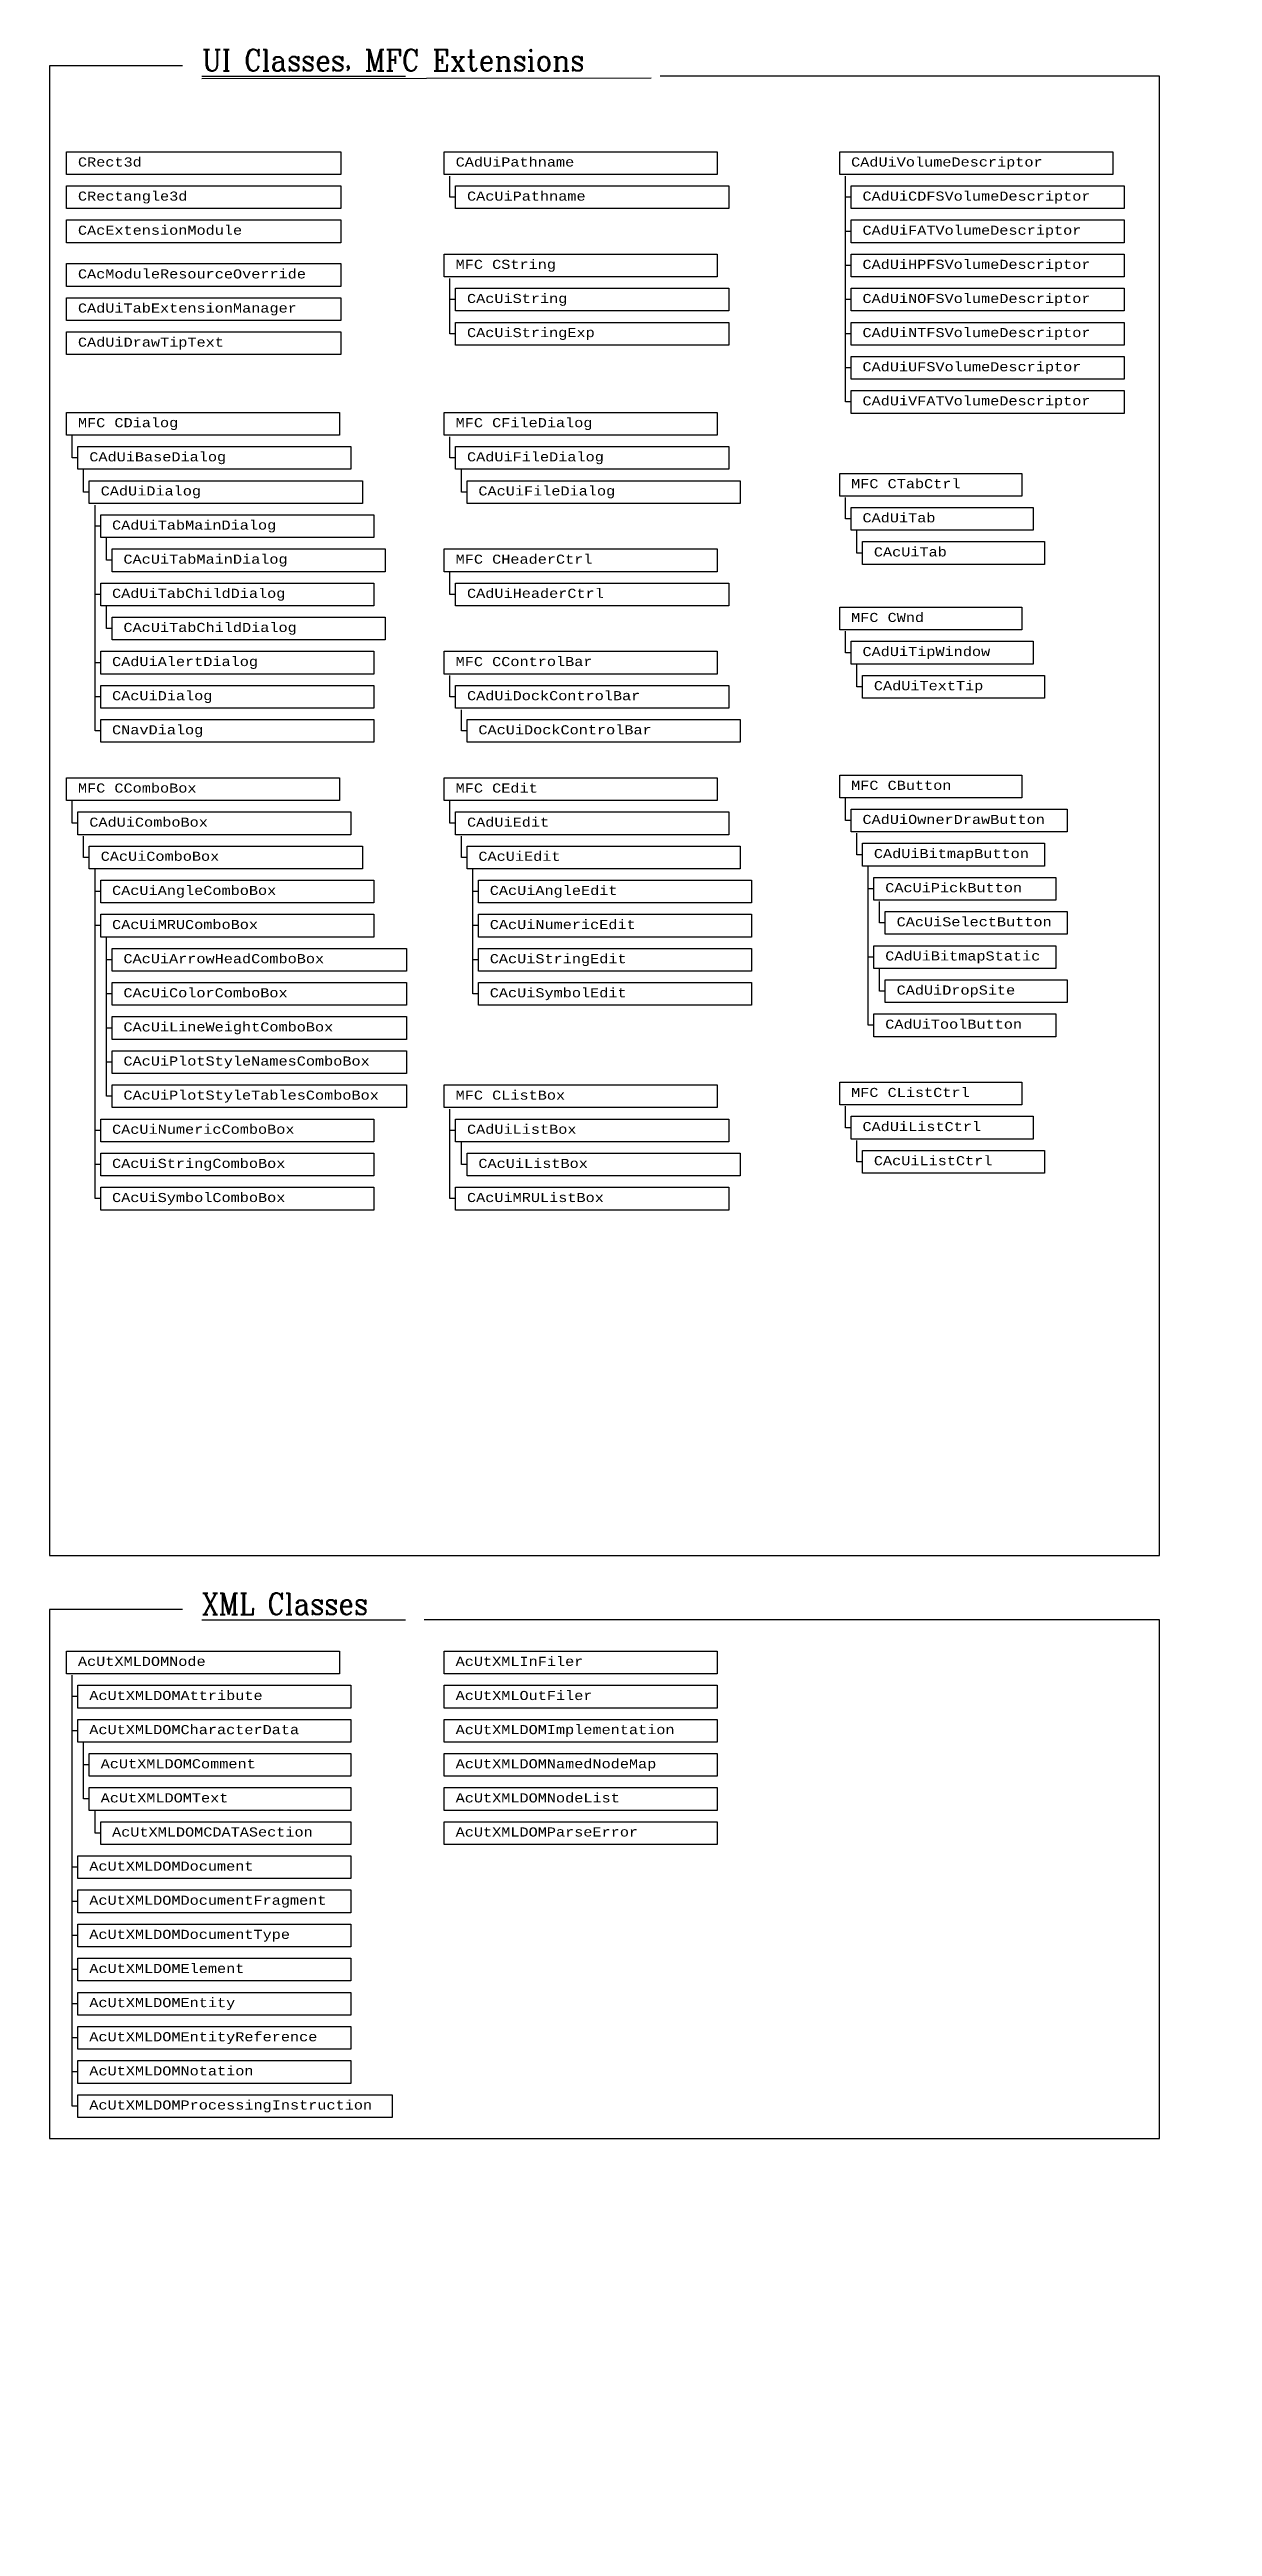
# Model space of a CAD drawing. Extents: x -49 to 153, y -248 to 71.
# Drawn here: x 101.6 to 152.7, y -40.4 to 68.5 of the extents above; entities that cross this region are included whole.
import ezdxf

# ---------------------------------------------------------------- set-up
doc = ezdxf.new("R2010")
doc.units = 0
doc.header["$MEASUREMENT"] = 0
doc.layers.get('0').update_dxf_attribs({"linetype": 'CONTINUOUS'})
doc.styles.add('ROMANC', font='romanc.shx', dxfattribs={"width": 0.9})
doc.styles.get("Standard").update_dxf_attribs({"font": 'TIMES.TTF'})

msp = doc.modelspace()

# ---------------------------------------------------------------- texts
at = {"style": 'ROMANC', "width": 0.9}
for s, p in [('UI Classes, MFC Extensions', (108.26, 67.56)), ('XML Classes', (108.26, -0.29))]:
    msp.add_text(s, height=0.9412, dxfattribs=at).set_placement(p)
at = {"char_height": 0.4, "attachment_point": 1}
for s, insert in [('{\\fCourier New|b0|i0|c0|p49;CRect3d}', (102.81, 63.76)), ('{\\fCourier New|b0|i0|c0|p49;CAdUiPathname}', (119.41, 63.76)), ('{\\fCourier New|b0|i0|c0|p49;CAdUiVolumeDescriptor}', (136.79, 63.76)), ('{\\fCourier New|b0|i0|c0|p49;CRectangle3d}', (102.81, 62.26)), ('{\\fCourier New|b0|i0|c0|p49;CAcUiPathname}', (119.91, 62.26)), ('{\\fCourier New|b0|i0|c0|p49;CAdUiCDFSVolumeDescriptor}', (137.29, 62.26)), ('{\\fCourier New|b0|i0|c0|p49;CAcExtensionModule}', (102.81, 60.76)), ('{\\fCourier New|b0|i0|c0|p49;CAdUiFATVolumeDescriptor}', (137.29, 60.76)), ('{\\fCourier New|b0|i0|c0|p49;CAcModuleResourceOverride}', (102.81, 58.84)), ('{\\fCourier New|b0|i0|c0|p49;MFC CString}', (119.41, 59.26)), ('{\\fCourier New|b0|i0|c0|p49;CAdUiHPFSVolumeDescriptor}', (137.29, 59.26)), ('{\\fCourier New|b0|i0|c0|p49;CAcUiString}', (119.91, 57.76)), ('{\\fCourier New|b0|i0|c0|p49;CAdUiNOFSVolumeDescriptor}', (137.29, 57.76)), ('\\fCourier New|b0|i0|c0|p49;CAdUiTabExtensionManager', (102.81, 57.34)), ('\\fCourier New|b0|i0|c0|p49;CAdUiDrawTipText', (102.81, 55.84)), ('{\\fCourier New|b0|i0|c0|p49;CAcUiStringExp}', (119.91, 56.26)), ('{\\fCourier New|b0|i0|c0|p49;CAdUiNTFSVolumeDescriptor}', (137.29, 56.26)), ('{\\fCourier New|b0|i0|c0|p49;CAdUiUFSVolumeDescriptor}', (137.29, 54.76)), ('\\fCourier New|b0|i0|c0|p49;MFC CDialog', (102.81, 52.3)), ('\\fCourier New|b0|i0|c0|p49;MFC CFileDialog', (119.41, 52.3)), ('{\\fCourier New|b0|i0|c0|p49;CAdUiVFATVolumeDescriptor}', (137.29, 53.26)), ('\\fCourier New|b0|i0|c0|p49;CAdUiBaseDialog', (103.31, 50.8)), ('\\fCourier New|b0|i0|c0|p49;CAdUiFileDialog', (119.91, 50.8)), ('\\fArial|b0|i0|c0|p34;', (152.17, 51.12)), ('\\fCourier New|b0|i0|c0|p49;CAdUiDialog', (103.81, 49.3)), ('\\fCourier New|b0|i0|c0|p49;CAcUiFileDialog', (120.41, 49.3)), ('\\fCourier New|b0|i0|c0|p49;MFC CTabCtrl', (136.79, 49.62)), ('\\fCourier New|b0|i0|c0|p49;CAdUiTab', (137.29, 48.12)), ('\\fCourier New|b0|i0|c0|p49;CAdUiTabMainDialog', (104.31, 47.8)), ('\\fCourier New|b0|i0|c0|p49;CAcUiTabMainDialog', (104.81, 46.3)), ('\\fCourier New|b0|i0|c0|p49;MFC CHeaderCtrl', (119.41, 46.3)), ('\\fCourier New|b0|i0|c0|p49;CAcUiTab', (137.79, 46.62)), ('\\fCourier New|b0|i0|c0|p49;CAdUiTabChildDialog', (104.31, 44.8)), ('\\fCourier New|b0|i0|c0|p49;CAdUiHeaderCtrl', (119.91, 44.8)), ('\\fArial|b0|i0|c0|p34;', (152.67, 45.12)), ('\\fCourier New|b0|i0|c0|p49;MFC CWnd', (136.79, 43.74)), ('\\fCourier New|b0|i0|c0|p49;CAcUiTabChildDialog', (104.81, 43.3)), ('\\fCourier New|b0|i0|c0|p49;CAdUiAlertDialog', (104.31, 41.8)), ('\\fCourier New|b0|i0|c0|p49;MFC CControlBar', (119.41, 41.8)), ('\\fCourier New|b0|i0|c0|p49;CAdUiTipWindow', (137.29, 42.24)), ('\\fCourier New|b0|i0|c0|p49;CAcUiDialog', (104.31, 40.3)), ('\\fCourier New|b0|i0|c0|p49;CAdUiDockControlBar', (119.91, 40.3)), ('\\fCourier New|b0|i0|c0|p49;CAdUiTextTip', (137.79, 40.74)), ('{\\fCourier New|b0|i0|c0|p49;CNavDialog}', (104.31, 38.8)), ('\\fCourier New|b0|i0|c0|p49;CAcUiDockControlBar', (120.41, 38.8)), ('\\fArial|b0|i0|c0|p34;', (152.67, 39.12)), ('\\fCourier New|b0|i0|c0|p49;MFC CComboBox', (102.81, 36.24)), ('\\fCourier New|b0|i0|c0|p49;MFC CEdit', (119.41, 36.24)), ('\\fCourier New|b0|i0|c0|p49;MFC CButton', (136.79, 36.36)), ('\\fCourier New|b0|i0|c0|p49;CAdUiOwnerDrawButton', (137.29, 34.86)), ('\\fCourier New|b0|i0|c0|p49;CAdUiComboBox', (103.31, 34.74)), ('\\fCourier New|b0|i0|c0|p49;CAdUiEdit', (119.91, 34.74)), ('\\fCourier New|b0|i0|c0|p49;CAcUiComboBox', (103.81, 33.24)), ('\\fCourier New|b0|i0|c0|p49;CAcUiEdit', (120.41, 33.24)), ('\\fCourier New|b0|i0|c0|p49;CAdUiBitmapButton', (137.79, 33.36)), ('\\fCourier New|b0|i0|c0|p49;CAcUiAngleComboBox', (104.31, 31.74)), ('\\fCourier New|b0|i0|c0|p49;CAcUiAngleEdit', (120.91, 31.74)), ('\\fCourier New|b0|i0|c0|p49;CAcUiPickButton', (138.29, 31.86)), ('\\fCourier New|b0|i0|c0|p49;CAcUiMRUComboBox', (104.31, 30.24)), ('\\fCourier New|b0|i0|c0|p49;CAcUiNumericEdit', (120.91, 30.24)), ('\\fCourier New|b0|i0|c0|p49;CAcUiSelectButton', (138.79, 30.36)), ('\\fCourier New|b0|i0|c0|p49;CAcUiArrowHeadComboBox', (104.81, 28.74)), ('\\fCourier New|b0|i0|c0|p49;CAcUiStringEdit', (120.91, 28.74)), ('\\fCourier New|b0|i0|c0|p49;CAdUiBitmapStatic', (138.29, 28.86)), ('\\fCourier New|b0|i0|c0|p49;CAcUiColorComboBox', (104.81, 27.24)), ('\\fCourier New|b0|i0|c0|p49;CAcUiSymbolEdit', (120.91, 27.24)), ('\\fCourier New|b0|i0|c0|p49;CAdUiDropSite', (138.79, 27.36)), ('\\fCourier New|b0|i0|c0|p49;CAcUiLineWeightComboBox', (104.81, 25.74)), ('\\fCourier New|b0|i0|c0|p49;CAdUiToolButton', (138.29, 25.86)), ('\\fArial|b0|i0|c0|p34;', (152.17, 25.62)), ('\\fCourier New|b0|i0|c0|p49;CAcUiPlotStyleNamesComboBox', (104.81, 24.24)), ('\\fCourier New|b0|i0|c0|p49;MFC CListCtrl', (136.79, 22.86)), ('\\fCourier New|b0|i0|c0|p49;CAcUiPlotStyleTablesComboBox', (104.81, 22.74)), ('\\fCourier New|b0|i0|c0|p49;MFC CListBox', (119.41, 22.74)), ('\\fCourier New|b0|i0|c0|p49;CAcUiNumericComboBox', (104.31, 21.24)), ('\\fCourier New|b0|i0|c0|p49;CAdUiListBox', (119.91, 21.24)), ('\\fCourier New|b0|i0|c0|p49;CAdUiListCtrl', (137.29, 21.36)), ('\\fCourier New|b0|i0|c0|p49;CAcUiStringComboBox', (104.31, 19.74)), ('\\fCourier New|b0|i0|c0|p49;CAcUiListBox', (120.41, 19.74)), ('\\fCourier New|b0|i0|c0|p49;CAcUiListCtrl', (137.79, 19.86)), ('\\fCourier New|b0|i0|c0|p49;CAcUiSymbolComboBox', (104.31, 18.24)), ('\\fCourier New|b0|i0|c0|p49;CAcUiMRUListBox', (119.91, 18.24)), ('\\fArial|b0|i0|c0|p34;', (152.17, 4.62)), ('{\\fCourier New|b0|i0|c0|p49;AcUtXMLDOMNode}', (102.81, -2.15)), ('{\\fCourier New|b0|i0|c0|p49;AcUtXMLInFiler}', (119.41, -2.15)), ('{\\fCourier New|b0|i0|c0|p49;AcUtXMLDOMAttribute}', (103.31, -3.65)), ('{\\fCourier New|b0|i0|c0|p49;AcUtXMLOutFiler}', (119.41, -3.65)), ('{\\fCourier New|b0|i0|c0|p49;AcUtXMLDOMCharacterData}', (103.31, -5.15)), ('{\\fCourier New|b0|i0|c0|p49;AcUtXMLDOMImplementation}', (119.41, -5.15)), ('{\\fCourier New|b0|i0|c0|p49;AcUtXMLDOMComment}', (103.81, -6.65)), ('{\\fCourier New|b0|i0|c0|p49;AcUtXMLDOMNamedNodeMap}', (119.41, -6.65)), ('\\fArial|b0|i0|c0|p34;', (152.17, -7.38)), ('{\\fCourier New|b0|i0|c0|p49;AcUtXMLDOMText}', (103.81, -8.15)), ('{\\fCourier New|b0|i0|c0|p49;AcUtXMLDOMNodeList}', (119.41, -8.15)), ('{\\fCourier New|b0|i0|c0|p49;AcUtXMLDOMCDATASection}', (104.31, -9.65)), ('{\\fCourier New|b0|i0|c0|p49;AcUtXMLDOMParseError}', (119.41, -9.65)), ('{\\fCourier New|b0|i0|c0|p49;AcUtXMLDOMDocument}', (103.31, -11.15)), ('{\\fCourier New|b0|i0|c0|p49;AcUtXMLDOMDocumentFragment}', (103.31, -12.65)), ('{\\fCourier New|b0|i0|c0|p49;AcUtXMLDOMDocumentType}', (103.31, -14.15)), ('\\fArial|b0|i0|c0|p34;', (152.17, -14.88)), ('{\\fCourier New|b0|i0|c0|p49;AcUtXMLDOMElement}', (103.31, -15.65)), ('{\\fCourier New|b0|i0|c0|p49;AcUtXMLDOMEntity}', (103.31, -17.15)), ('{\\fCourier New|b0|i0|c0|p49;AcUtXMLDOMEntityReference}', (103.31, -18.65)), ('{\\fCourier New|b0|i0|c0|p49;AcUtXMLDOMNotation}', (103.31, -20.15)), ('{\\fCourier New|b0|i0|c0|p49;AcUtXMLDOMProcessingInstruction}', (103.31, -21.65)), ('\\fArial|b0|i0|c0|p34;', (152.17, -20.88)), ('\\fArial|b0|i0|c0|p34;', (152.17, -25.38)), ('\\fArial|b0|i0|c0|p34;', (152.17, -31.38)), ('\\fArial|b0|i0|c0|p34;', (152.17, -37.38)), ('\\fArial|b0|i0|c0|p34;', (152.17, -40.38))]:
    msp.add_mtext(s, dxfattribs=dict(at, insert=insert))

# ---------------------------------------------------------------- linework, layer by layer
for p, q in [((108.26, 67.33), (117.21, 67.33)), ((108.26, 67.23), (128, 67.26)), ((119.16, 62.01), (119.16, 62.94)), ((136.54, 62.01), (136.54, 62.94)), ((119.41, 62.01), (119.16, 62.01)), ((136.79, 62.01), (136.54, 62.01)), ((136.54, 60.51), (136.54, 62.01)), ((136.79, 60.51), (136.54, 60.51)), ((136.54, 59.01), (136.54, 60.51)), ((136.79, 59.01), (136.54, 59.01)), ((136.54, 57.51), (136.54, 59.01)), ((119.16, 57.51), (119.16, 58.44)), ((119.41, 57.51), (119.16, 57.51)), ((119.16, 56.01), (119.16, 57.51)), ((136.79, 57.51), (136.54, 57.51)), ((136.54, 56.01), (136.54, 57.51)), ((119.41, 56.01), (119.16, 56.01)), ((136.79, 56.01), (136.54, 56.01)), ((136.54, 54.51), (136.54, 56.01)), ((136.79, 54.51), (136.54, 54.51)), ((136.54, 53.01), (136.54, 54.51)), ((136.79, 53.01), (136.54, 53.01)), ((102.56, 50.55), (102.56, 51.55)), ((119.16, 50.55), (119.16, 51.48)), ((102.81, 50.55), (102.56, 50.55)), ((119.41, 50.55), (119.16, 50.55)), ((103.06, 49.05), (103.06, 50.05)), ((103.31, 49.05), (103.06, 49.05)), ((119.66, 49.05), (119.66, 50.05)), ((119.91, 49.05), (119.66, 49.05)), ((103.56, 47.55), (103.56, 48.48)), ((136.54, 47.87), (136.54, 48.81)), ((103.81, 47.55), (103.56, 47.55)), ((103.56, 38.55), (103.56, 47.55)), ((104.06, 46.05), (104.06, 47.05)), ((136.79, 47.87), (136.54, 47.87)), ((137.04, 46.37), (137.04, 47.37)), ((104.31, 46.05), (104.06, 46.05)), ((137.29, 46.37), (137.04, 46.37)), ((119.16, 44.55), (119.16, 45.55)), ((103.81, 44.55), (103.56, 44.55)), ((104.06, 43.05), (104.06, 44.05)), ((119.41, 44.55), (119.16, 44.55)), ((104.31, 43.05), (104.06, 43.05)), ((136.54, 41.99), (136.54, 42.93)), ((103.81, 41.55), (103.56, 41.55)), ((136.79, 41.99), (136.54, 41.99)), ((137.04, 40.49), (137.04, 41.49)), ((119.16, 40.05), (119.16, 40.98)), ((137.29, 40.49), (137.04, 40.49)), ((103.81, 40.05), (103.56, 40.05)), ((119.41, 40.05), (119.16, 40.05)), ((119.66, 38.55), (119.66, 39.48)), ((103.81, 38.55), (103.56, 38.55)), ((119.91, 38.55), (119.66, 38.55)), ((102.56, 34.49), (102.56, 35.49)), ((119.16, 34.49), (119.16, 35.49)), ((136.54, 34.61), (136.54, 35.61)), ((102.81, 34.49), (102.56, 34.49)), ((103.06, 32.99), (103.06, 33.92)), ((119.41, 34.49), (119.16, 34.49)), ((119.66, 32.99), (119.66, 33.92)), ((136.79, 34.61), (136.54, 34.61)), ((137.04, 33.11), (137.04, 34.05)), ((103.31, 32.99), (103.06, 32.99)), ((119.91, 32.99), (119.66, 32.99)), ((137.29, 33.11), (137.04, 33.11)), ((103.56, 17.99), (103.56, 32.49)), ((120.16, 26.99), (120.16, 32.49)), ((137.54, 25.61), (137.54, 32.61)), ((137.79, 31.61), (137.54, 31.61)), ((103.81, 31.49), (103.56, 31.49)), ((120.41, 31.49), (120.16, 31.49)), ((138.04, 30.11), (138.04, 31.05)), ((103.81, 29.99), (103.56, 29.99)), ((104.06, 22.49), (104.06, 29.49)), ((120.41, 29.99), (120.16, 29.99)), ((138.29, 30.11), (138.04, 30.11)), ((104.31, 28.49), (104.06, 28.49)), ((120.41, 28.49), (120.16, 28.49)), ((137.79, 28.61), (137.54, 28.61)), ((138.04, 27.11), (138.04, 28.11)), ((104.31, 26.99), (104.06, 26.99)), ((120.41, 26.99), (120.16, 26.99)), ((138.29, 27.11), (138.04, 27.11)), ((104.31, 25.49), (104.06, 25.49)), ((137.79, 25.61), (137.54, 25.61)), ((104.31, 23.99), (104.06, 23.99)), ((104.31, 22.49), (104.06, 22.49)), ((119.16, 20.99), (119.16, 21.92)), ((136.54, 21.11), (136.54, 22.05)), ((103.81, 20.99), (103.56, 20.99)), ((119.41, 20.99), (119.16, 20.99)), ((119.16, 17.99), (119.16, 20.99)), ((136.79, 21.11), (136.54, 21.11)), ((119.66, 19.49), (119.66, 20.49)), ((137.04, 19.61), (137.04, 20.55)), ((137.29, 19.61), (137.04, 19.61)), ((103.81, 19.49), (103.56, 19.49)), ((119.91, 19.49), (119.66, 19.49)), ((103.81, 17.99), (103.56, 17.99)), ((119.41, 17.99), (119.16, 17.99)), ((108.26, -0.52), (117.21, -0.52)), ((102.56, -3.9), (102.56, -2.96)), ((102.56, -5.4), (102.56, -3.9)), ((102.81, -3.9), (102.56, -3.9)), ((102.56, -11.4), (102.56, -5.4)), ((102.81, -5.4), (102.56, -5.4)), ((103.06, -6.9), (103.06, -5.9)), ((103.06, -8.4), (103.06, -6.9)), ((103.31, -6.9), (103.06, -6.9)), ((103.31, -8.4), (103.06, -8.4)), ((103.56, -9.9), (103.56, -8.9)), ((103.81, -9.9), (103.56, -9.9)), ((102.56, -12.9), (102.56, -11.4)), ((102.81, -11.4), (102.56, -11.4)), ((102.56, -14.4), (102.56, -12.9)), ((102.81, -12.9), (102.56, -12.9)), ((102.56, -15.9), (102.56, -14.4)), ((102.81, -14.4), (102.56, -14.4)), ((102.56, -17.4), (102.56, -15.9)), ((102.81, -15.9), (102.56, -15.9)), ((102.81, -17.4), (102.56, -17.4)), ((102.56, -18.9), (102.56, -17.4)), ((102.81, -18.9), (102.56, -18.9)), ((102.56, -20.4), (102.56, -18.9)), ((102.81, -20.4), (102.56, -20.4)), ((102.56, -21.9), (102.56, -20.4)), ((102.81, -21.9), (102.56, -21.9))]:
    msp.add_line(p, q)
at = {"color": 3}
for points in [[(107.41, 67.78), (101.56, 67.78), (101.56, 2.31), (150.34, 2.31), (150.34, 67.33), (128.4, 67.33)], [(107.41, -0.07), (101.56, -0.07), (101.56, -23.32), (150.34, -23.32), (150.34, -0.52), (118.03, -0.52)]]:
    msp.add_lwpolyline(points, dxfattribs=at)
for points in [[(102.31, 64.01), (114.36, 64.01), (114.36, 63.01), (102.31, 63.01)], [(118.91, 64.01), (130.91, 64.01), (130.91, 63.01), (118.91, 63.01)], [(136.29, 64.01), (148.29, 64.01), (148.29, 63.01), (136.29, 63.01)], [(102.31, 62.51), (114.36, 62.51), (114.36, 61.51), (102.31, 61.51)], [(119.41, 62.51), (131.41, 62.51), (131.41, 61.51), (119.41, 61.51)], [(136.79, 62.51), (148.79, 62.51), (148.79, 61.51), (136.79, 61.51)], [(102.31, 61.01), (114.36, 61.01), (114.36, 60.01), (102.31, 60.01)], [(136.79, 61.01), (148.79, 61.01), (148.79, 60.01), (136.79, 60.01)], [(102.31, 59.09), (114.36, 59.09), (114.36, 58.09), (102.31, 58.09)], [(118.91, 59.51), (130.91, 59.51), (130.91, 58.51), (118.91, 58.51)], [(136.79, 59.51), (148.79, 59.51), (148.79, 58.51), (136.79, 58.51)], [(119.41, 58.01), (131.41, 58.01), (131.41, 57.01), (119.41, 57.01)], [(136.79, 58.01), (148.79, 58.01), (148.79, 57.01), (136.79, 57.01)], [(102.31, 57.59), (114.36, 57.59), (114.36, 56.59), (102.31, 56.59)], [(102.31, 56.09), (114.36, 56.09), (114.36, 55.09), (102.31, 55.09)], [(119.41, 56.51), (131.41, 56.51), (131.41, 55.51), (119.41, 55.51)], [(136.79, 56.51), (148.79, 56.51), (148.79, 55.51), (136.79, 55.51)], [(136.79, 55.01), (148.79, 55.01), (148.79, 54.01), (136.79, 54.01)], [(136.79, 53.51), (148.79, 53.51), (148.79, 52.51), (136.79, 52.51)], [(102.31, 52.55), (114.31, 52.55), (114.31, 51.55), (102.31, 51.55)], [(118.91, 52.55), (130.91, 52.55), (130.91, 51.55), (118.91, 51.55)], [(102.81, 51.05), (114.81, 51.05), (114.81, 50.05), (102.81, 50.05)], [(119.41, 51.05), (131.41, 51.05), (131.41, 50.05), (119.41, 50.05)], [(103.31, 49.55), (115.31, 49.55), (115.31, 48.55), (103.31, 48.55)], [(119.91, 49.55), (131.91, 49.55), (131.91, 48.55), (119.91, 48.55)], [(136.29, 49.87), (144.29, 49.87), (144.29, 48.87), (136.29, 48.87)], [(103.81, 48.05), (115.81, 48.05), (115.81, 47.05), (103.81, 47.05)], [(136.79, 48.37), (144.79, 48.37), (144.79, 47.37), (136.79, 47.37)], [(137.29, 46.87), (145.29, 46.87), (145.29, 45.87), (137.29, 45.87)], [(104.31, 46.55), (116.31, 46.55), (116.31, 45.55), (104.31, 45.55)], [(118.91, 46.55), (130.91, 46.55), (130.91, 45.55), (118.91, 45.55)], [(103.81, 45.05), (115.81, 45.05), (115.81, 44.05), (103.81, 44.05)], [(119.41, 45.05), (131.41, 45.05), (131.41, 44.05), (119.41, 44.05)], [(136.29, 43.99), (144.29, 43.99), (144.29, 42.99), (136.29, 42.99)], [(104.31, 43.55), (116.31, 43.55), (116.31, 42.55), (104.31, 42.55)], [(136.79, 42.49), (144.79, 42.49), (144.79, 41.49), (136.79, 41.49)], [(103.81, 42.05), (115.81, 42.05), (115.81, 41.05), (103.81, 41.05)], [(118.91, 42.05), (130.91, 42.05), (130.91, 41.05), (118.91, 41.05)], [(103.81, 40.55), (115.81, 40.55), (115.81, 39.55), (103.81, 39.55)], [(119.41, 40.55), (131.41, 40.55), (131.41, 39.55), (119.41, 39.55)], [(137.29, 40.99), (145.29, 40.99), (145.29, 39.99), (137.29, 39.99)], [(103.81, 39.05), (115.81, 39.05), (115.81, 38.05), (103.81, 38.05)], [(119.91, 39.05), (131.91, 39.05), (131.91, 38.05), (119.91, 38.05)], [(102.31, 36.49), (114.31, 36.49), (114.31, 35.49), (102.31, 35.49)], [(118.91, 36.49), (130.91, 36.49), (130.91, 35.49), (118.91, 35.49)], [(136.29, 36.61), (144.29, 36.61), (144.29, 35.61), (136.29, 35.61)], [(102.81, 34.99), (114.81, 34.99), (114.81, 33.99), (102.81, 33.99)], [(119.41, 34.99), (131.41, 34.99), (131.41, 33.99), (119.41, 33.99)], [(136.79, 35.11), (146.29, 35.11), (146.29, 34.11), (136.79, 34.11)], [(103.31, 33.49), (115.31, 33.49), (115.31, 32.49), (103.31, 32.49)], [(119.91, 33.49), (131.91, 33.49), (131.91, 32.49), (119.91, 32.49)], [(137.29, 33.61), (145.29, 33.61), (145.29, 32.61), (137.29, 32.61)], [(103.81, 31.99), (115.81, 31.99), (115.81, 30.99), (103.81, 30.99)], [(120.41, 31.99), (132.41, 31.99), (132.41, 30.99), (120.41, 30.99)], [(137.79, 32.11), (145.79, 32.11), (145.79, 31.11), (137.79, 31.11)], [(103.81, 30.49), (115.81, 30.49), (115.81, 29.49), (103.81, 29.49)], [(120.41, 30.49), (132.41, 30.49), (132.41, 29.49), (120.41, 29.49)], [(138.29, 30.61), (146.29, 30.61), (146.29, 29.61), (138.29, 29.61)], [(104.31, 28.99), (117.25, 28.99), (117.25, 27.99), (104.31, 27.99)], [(120.41, 28.99), (132.41, 28.99), (132.41, 27.99), (120.41, 27.99)], [(137.79, 29.11), (145.79, 29.11), (145.79, 28.11), (137.79, 28.11)], [(104.31, 27.49), (117.25, 27.49), (117.25, 26.49), (104.31, 26.49)], [(120.41, 27.49), (132.41, 27.49), (132.41, 26.49), (120.41, 26.49)], [(138.29, 27.61), (146.29, 27.61), (146.29, 26.61), (138.29, 26.61)], [(104.31, 25.99), (117.25, 25.99), (117.25, 24.99), (104.31, 24.99)], [(137.79, 26.11), (145.79, 26.11), (145.79, 25.11), (137.79, 25.11)], [(104.31, 24.49), (117.25, 24.49), (117.25, 23.49), (104.31, 23.49)], [(104.31, 22.99), (117.25, 22.99), (117.25, 21.99), (104.31, 21.99)], [(118.91, 22.99), (130.91, 22.99), (130.91, 21.99), (118.91, 21.99)], [(136.29, 23.11), (144.29, 23.11), (144.29, 22.11), (136.29, 22.11)], [(103.81, 21.49), (115.81, 21.49), (115.81, 20.49), (103.81, 20.49)], [(119.41, 21.49), (131.41, 21.49), (131.41, 20.49), (119.41, 20.49)], [(136.79, 21.61), (144.79, 21.61), (144.79, 20.61), (136.79, 20.61)], [(103.81, 19.99), (115.81, 19.99), (115.81, 18.99), (103.81, 18.99)], [(119.91, 19.99), (131.91, 19.99), (131.91, 18.99), (119.91, 18.99)], [(137.29, 20.11), (145.29, 20.11), (145.29, 19.11), (137.29, 19.11)], [(103.81, 18.49), (115.81, 18.49), (115.81, 17.49), (103.81, 17.49)], [(119.41, 18.49), (131.41, 18.49), (131.41, 17.49), (119.41, 17.49)], [(102.31, -1.9), (114.31, -1.9), (114.31, -2.9), (102.31, -2.9)], [(118.91, -1.9), (130.91, -1.9), (130.91, -2.9), (118.91, -2.9)], [(102.81, -3.4), (114.81, -3.4), (114.81, -4.4), (102.81, -4.4)], [(118.91, -3.4), (130.91, -3.4), (130.91, -4.4), (118.91, -4.4)], [(102.81, -4.9), (114.81, -4.9), (114.81, -5.9), (102.81, -5.9)], [(118.91, -4.9), (130.91, -4.9), (130.91, -5.9), (118.91, -5.9)], [(103.31, -6.4), (114.81, -6.4), (114.81, -7.4), (103.31, -7.4)], [(118.91, -6.4), (130.91, -6.4), (130.91, -7.4), (118.91, -7.4)], [(103.31, -7.9), (114.81, -7.9), (114.81, -8.9), (103.31, -8.9)], [(118.91, -7.9), (130.91, -7.9), (130.91, -8.9), (118.91, -8.9)], [(103.81, -9.4), (114.81, -9.4), (114.81, -10.4), (103.81, -10.4)], [(118.91, -9.4), (130.91, -9.4), (130.91, -10.4), (118.91, -10.4)], [(102.81, -10.9), (114.81, -10.9), (114.81, -11.9), (102.81, -11.9)], [(102.81, -12.4), (114.81, -12.4), (114.81, -13.4), (102.81, -13.4)], [(102.81, -13.9), (114.81, -13.9), (114.81, -14.9), (102.81, -14.9)], [(102.81, -15.4), (114.81, -15.4), (114.81, -16.4), (102.81, -16.4)], [(102.81, -16.9), (114.81, -16.9), (114.81, -17.9), (102.81, -17.9)], [(102.81, -18.4), (114.81, -18.4), (114.81, -19.4), (102.81, -19.4)], [(102.81, -19.9), (114.81, -19.9), (114.81, -20.9), (102.81, -20.9)], [(102.81, -21.4), (116.62, -21.4), (116.62, -22.4), (102.81, -22.4)]]:
    msp.add_lwpolyline(points, close=True)

msp.set_redraw_order([(e.dxf.handle, doc.entitydb.next_handle()) for e in msp.query("TEXT MTEXT ATTDEF DIMENSION ARC_DIMENSION")])  # texts and dimensions are drawn at this point

doc.saveas('drawing.dxf')
